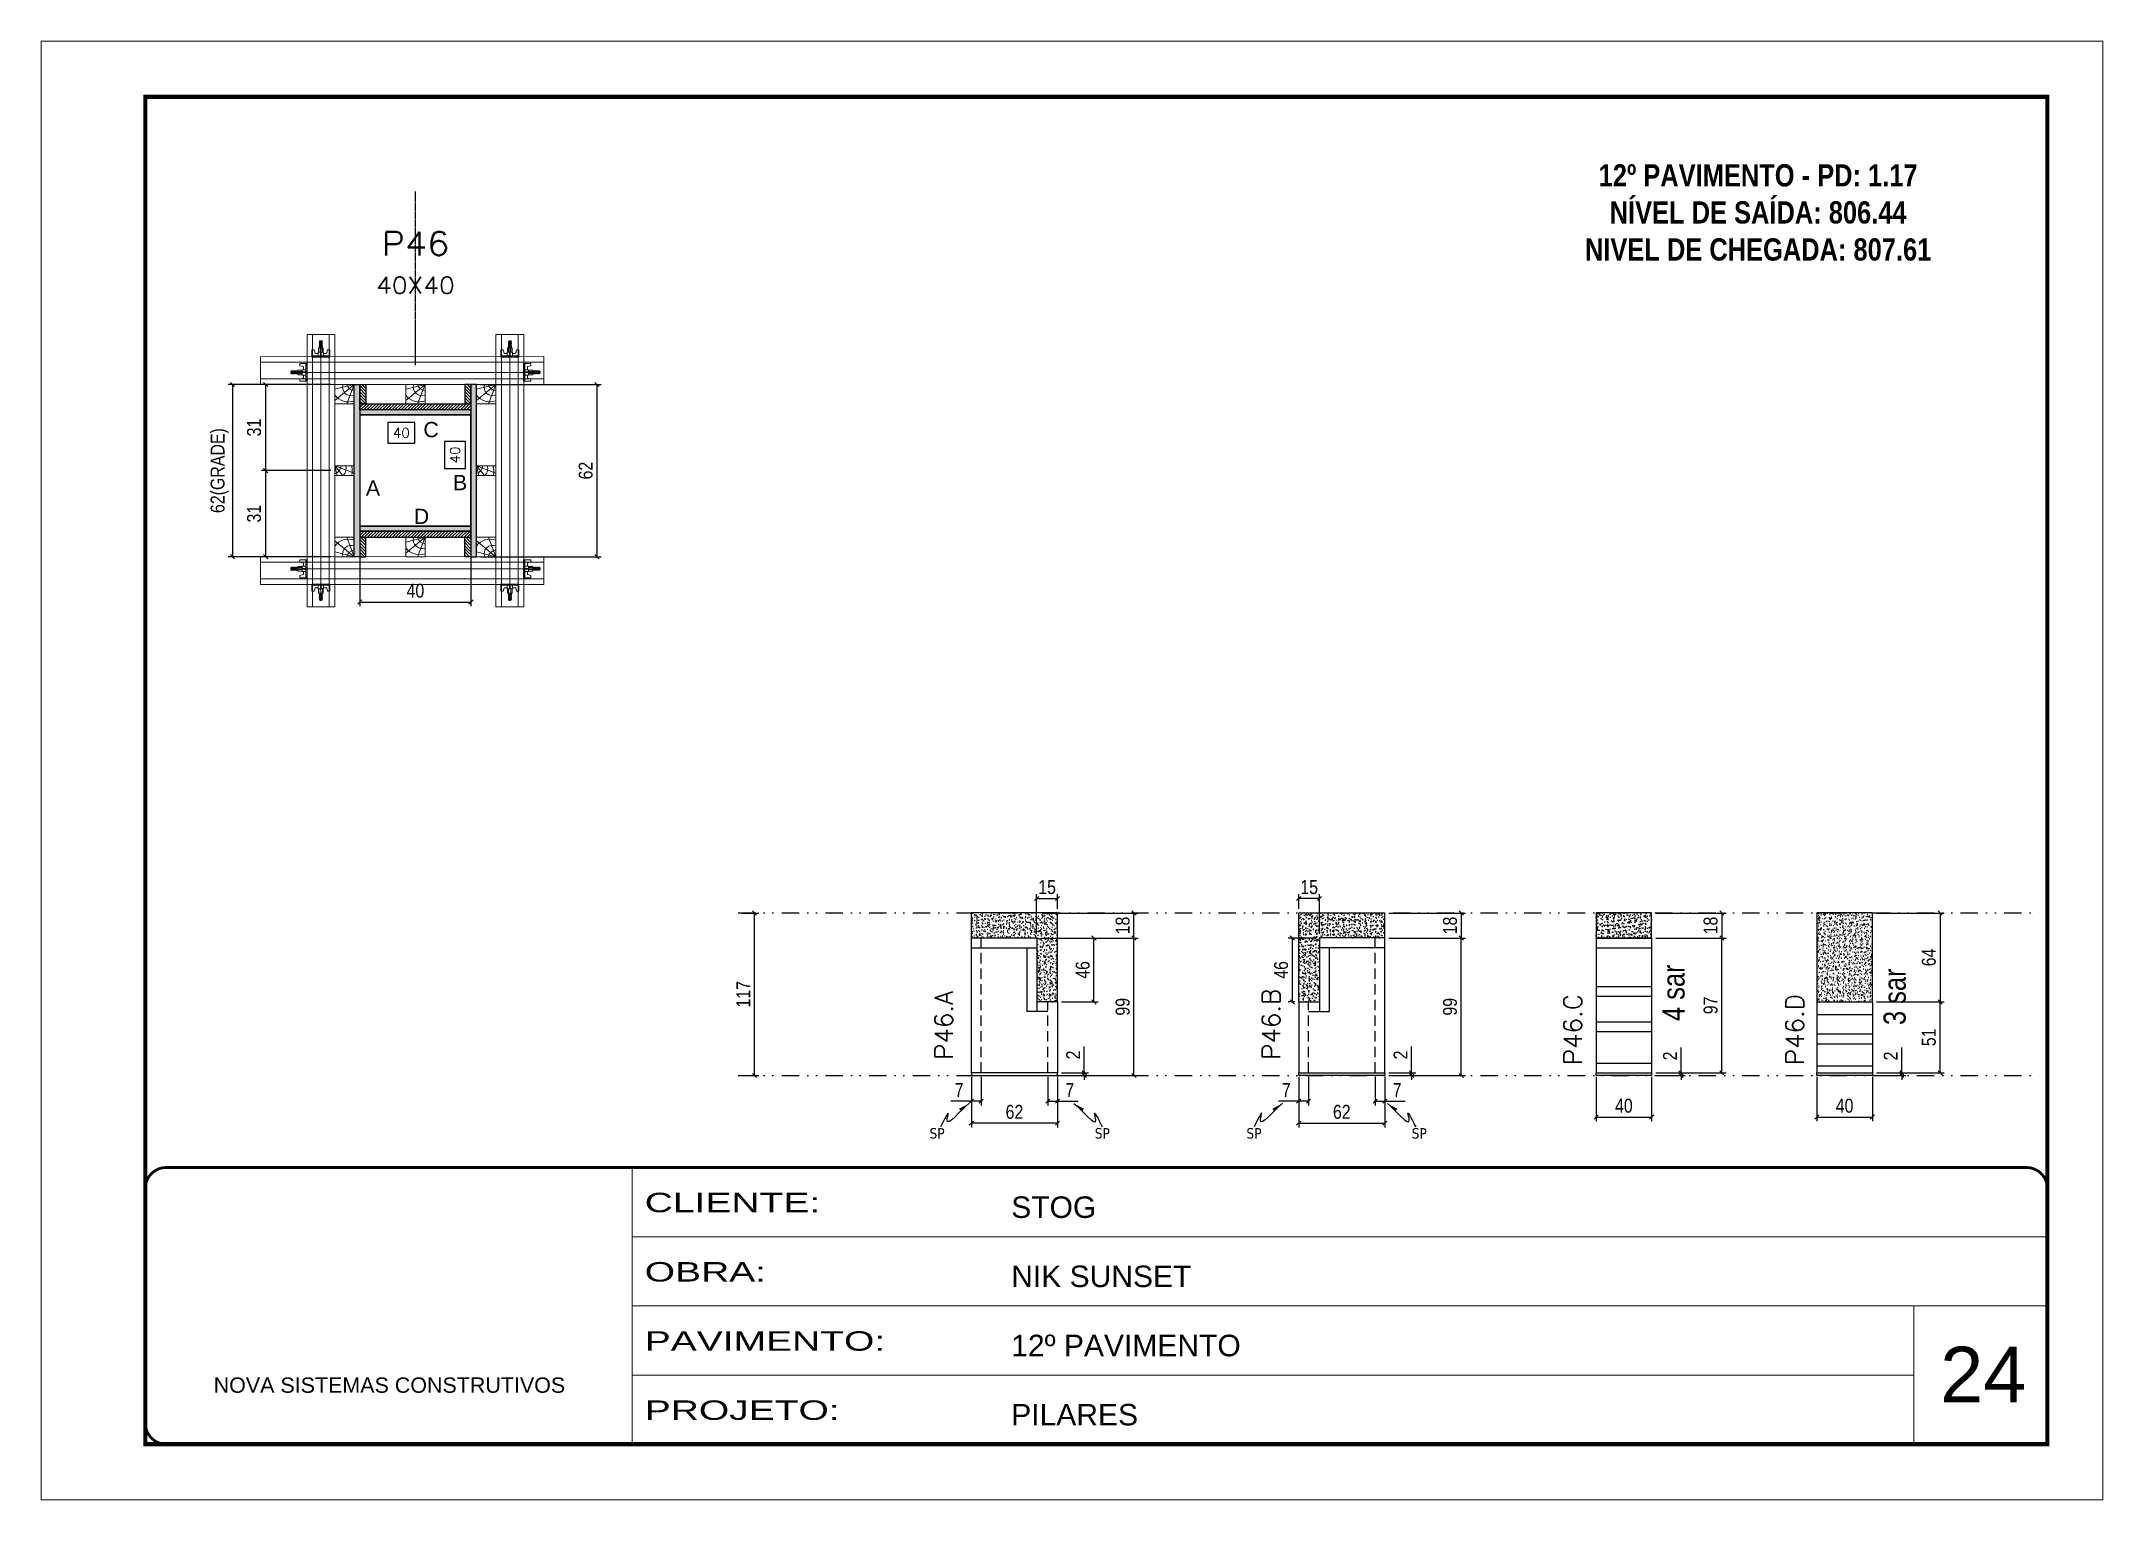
# Model space of a CAD drawing. Extents: x 808 to 7089, y -98 to 17032.
# Drawn here: x 5577 to 7062, y 10240 to 11290 of the extents above; entities that cross this region are included whole.
import ezdxf
from ezdxf.enums import TextEntityAlignment as Align

# ---------------------------------------------------------------- set-up
doc = ezdxf.new("R2010")
doc.units = 0
for name, pattern in [('CONTINUO', [0]), ('DASHED', [0.75, 0.5, -0.25]), ('DIVIDE2', [0.625, 0.25, -0.125, 0, -0.125, 0, -0.125]), ('HIDDEN', [0.375, 0.25, -0.125])]:
    doc.linetypes.add(name, pattern=pattern)
for name, color, linetype, lineweight in [('CARIMBO', 255, 'Continuous', 9), ('Folhas', 255, 'Continuous', 9), ('Hachura', 251, 'Continuous', 9), ('Madeira', 126, 'Continuous', 18), ('Perfil Metálico', 224, 'Continuous', 18), ('SARRAFO DE PRESSAO', 251, 'DASHED', 9), ('Texto Seção', 7, 'Continuous', 15)]:
    doc.layers.add(name, color=color, linetype=linetype, lineweight=lineweight)
for name, color, linetype in [('CHAPA', 1, 'Continuous'), ('COTA', 241, 'Continuous'), ('MEIO_PONT', 93, 'Continuous'), ('NOMENCLATURA', 7, 'Continuous'), ('Nível', 160, 'Continuous'), ('Painéis', 200, 'Continuous'), ('SARR_2.2x7', 40, 'Continuous'), ('SARRAFO', 251, 'Continuous'), ('Sarrafo de Pressão', 42, 'HIDDEN'), ('texto', 7, 'Continuous'), ('Texto de Titulo', 7, 'Continuous'), ('Texto Qtd Sarr', 242, 'Continuous'), ('TEXTO_GERAL', 7, 'Continuous')]:
    doc.layers.add(name, color=color, linetype=linetype)
doc.styles.add('ARIAL', font='arial.ttf')
doc.styles.add('ARIAL_NARROW', font='ARIALN.TTF', dxfattribs={"height": 0.2})
doc.styles.add('COTA TECNICA', font='techl___.ttf', dxfattribs={"height": 10})
doc.styles.add('COTA TECNICA 2X', font='techl___.ttf', dxfattribs={"height": 10})
doc.styles.add('COTA TECNICA-50', font='techl___.ttf', dxfattribs={"height": 10})
doc.styles.add('REGUA-120', font='ROMANS.shx', dxfattribs={"height": 15})
doc.styles.add('ROMANC', font='techb___.ttf', dxfattribs={"height": 2.5})
doc.styles.add('ROMANS', font='romans.shx')
doc.styles.get("Standard").update_dxf_attribs({"font": 'arial.ttf'})
doc.styles.add('Tecnologia', font='')
doc.styles.get('Tecnologia').set_extended_font_data('Forgotten Futurist')
doc.dimstyles.new('COTA PAINEL-50', dxfattribs={"dimtxt": 10, "dimasz": 3, "dimexe": 3, "dimexo": 3, "dimgap": 3, "dimtad": 1, "dimdec": 1, "dimzin": 12, "dimdsep": 46, "dimtxsty": 'COTA TECNICA-50', "dimblk1": 'OBLIQUE', "dimblk2": 'OBLIQUE', "dimsah": 1, "dimcen": 0.9, "dimclrd": 4, "dimclre": 4, "dimclrt": 240, "dimadec": 1, "dimazin": 3, "dimtfac": 1, "dimtdec": 1, "dimtmove": 0, "dimatfit": 3, "dimfxl": 1, "dimtolj": 1, "dimtzin": 12, "dimarcsym": 0})
doc.dimstyles.new('PAINEL', dxfattribs={"dimtxt": 10, "dimasz": 3, "dimexe": 3, "dimexo": 3, "dimgap": 3, "dimtad": 1, "dimdec": 1, "dimzin": 12, "dimdsep": 46, "dimtxsty": 'COTA TECNICA', "dimblk1": 'OBLIQUE', "dimblk2": 'OBLIQUE', "dimsah": 1, "dimcen": 0.9, "dimclrd": 4, "dimclre": 4, "dimclrt": 240, "dimadec": 1, "dimazin": 3, "dimtfac": 1, "dimtdec": 1, "dimtmove": 0, "dimatfit": 3, "dimfxl": 1, "dimtolj": 1, "dimtzin": 12, "dimarcsym": 0})
doc.dimstyles.new('SECAO PILAR', dxfattribs={"dimtxt": 10, "dimasz": 3, "dimexe": 3, "dimexo": 3, "dimgap": 3, "dimtad": 1, "dimdec": 1, "dimlfac": 0.5, "dimzin": 12, "dimdsep": 46, "dimtxsty": 'COTA TECNICA 2X', "dimblk1": 'OBLIQUE', "dimblk2": 'OBLIQUE', "dimsah": 1, "dimcen": 0.9, "dimclrd": 256, "dimclre": 256, "dimclrt": 256, "dimadec": 1, "dimazin": 3, "dimtfac": 1, "dimtdec": 1, "dimtmove": 0, "dimatfit": 3, "dimfxl": 1, "dimtolj": 1, "dimtzin": 12, "dimarcsym": 0})
doc.dimstyles.new('SECÇÃO 2', dxfattribs={"dimtxt": 7, "dimasz": 6, "dimexe": 0.18, "dimexo": 2, "dimgap": -4, "dimtad": 3, "dimdec": 1, "dimlfac": 0.5, "dimzin": 12, "dimdsep": 46, "dimtxsty": 'ROMANS', "dimblk": 'ARCHTICK', "dimcen": 0.09, "dimse1": 1, "dimse2": 1, "dimsd1": 1, "dimsd2": 1, "dimclrd": 180, "dimclre": 5, "dimclrt": 1, "dimadec": 0, "dimazin": 3, "dimtfac": 1, "dimtdec": 1, "dimtofl": 0, "dimtmove": 0, "dimatfit": 3, "dimldrblk": 'ARCHTICK', "dimfxl": 1, "dimtolj": 1, "dimtzin": 0, "dimarcsym": 0})
doc.dimstyles.get("Standard").update_dxf_attribs({"dimtxt": 0.18, "dimasz": 0.18, "dimexe": 0.18, "dimexo": 0.0625, "dimgap": 0.09, "dimtad": 0, "dimtih": 1, "dimtoh": 1, "dimdec": 4, "dimzin": 0, "dimdsep": 46, "dimtxsty": 'Standard', "dimcen": 0.09, "dimadec": 0, "dimazin": 0, "dimtfac": 1, "dimtdec": 4, "dimtofl": 0, "dimtmove": 0, "dimatfit": 3, "dimfxl": 1, "dimtolj": 1, "dimtzin": 0, "dimarcsym": 0})
pattern_1 = [(45, (15309.1384, 33808.3477), (-1.12253202, 1.12253202), [])]

msp = doc.modelspace()

# ---------------------------------------------------------------- texts
at = {"layer": 'CARIMBO', "style": 'ARIAL'}
msp.add_text('24', height=40, dxfattribs=at).set_placement((6944.53, 10309.75))
at = {"layer": 'NOMENCLATURA', "style": 'ARIAL_NARROW'}
for s, p in [('4 sar', (6760.41, 10584.25)), ('3 sar', (6919.72, 10581.36))]:
    msp.add_text(s, height=16, rotation=90, dxfattribs=at).set_placement(p)
at = {"layer": 'NOMENCLATURA', "color": 2, "insert": (6813.41, 11227.74), "char_height": 16, "attachment_point": 2, "style": 'ROMANC'}
msp.add_mtext_dynamic_manual_height_columns('\\P12º PAVIMENTO - PD: 1.17\\PNÍVEL DE SAÍDA: 806.44\\PNIVEL DE CHEGADA: 807.61', width=328.3607, gutter_width=1, heights=[0], dxfattribs=at)
at = {"layer": 'texto', "color": 0, "char_height": 7.5, "attachment_point": 5}
for insert in [(6221.97, 10503.34), (6340.99, 10503.34), (6450.26, 10503.34), (6569.29, 10503.34)]:
    msp.add_mtext('{\\fTahoma|b0|i0|c0|p34;\\C4;SP}', dxfattribs=dict(at, insert=insert))
at = {"layer": 'Texto Seção', "char_height": 13, "width": 285.3299, "attachment_point": 7, "rotation": 90, "style": 'REGUA-120'}
for s, insert in [('P46.A', (6233.28, 10556.27)), ('P46.B', (6469.04, 10556.27)), ('P46.C', (6686.43, 10552.43)), ('\\pxt4;P46.D', (6846.25, 10552.43))]:
    msp.add_mtext(s, dxfattribs=dict(at, insert=insert))
at = {"layer": 'TEXTO_GERAL', "style": 'ARIAL'}
for s, p in [('C', (5857.47, 11010.04)), ('B', (5878.36, 10971.9)), ('A', (5815.64, 10967.99)), ('D', (5850.57, 10947.54))]:
    msp.add_text(s, height=11, dxfattribs=at).set_placement(p, align=Align.MIDDLE_CENTER)

# ---------------------------------------------------------------- blocks, each defined once
blk = doc.blocks.new('9999999999')
at = {"color": 30, "linetype": 'CONTINUO'}
for p, q in [((98564.6, 34230.2), (98564.6, 34429.4)), ((98564.6, 34379.6), (99584, 34379.6)), ((98564.6, 34329.8), (99488, 34329.8)), ((99584, 34329.8), (99488, 34329.8)), ((99488, 34329.8), (99488, 34230.2)), ((98564.6, 34280), (99488, 34280))]:
    blk.add_line(p, q, dxfattribs=at)
at = {"color": 30, "linetype": 'CONTINUO', "const_width": 2}
blk.add_lwpolyline([(99584, 34230.2), (99584, 34414.4, 0.414214), (99569, 34429.4), (98229, 34429.4, 0.414214), (98214, 34414.4), (98214, 34245.2, 0.414214), (98229, 34230.2), (99584, 34230.2)], format="xyb", dxfattribs=at)
at = {"layer": 'Folhas'}
blk.add_lwpolyline([(98139, 34190.2), (99624, 34190.2), (99624, 35240.2), (98139, 35240.2)], close=True, dxfattribs=at)
at = {"layer": 'Folhas', "color": 30, "const_width": 3}
blk.add_lwpolyline([(98214, 34230.2), (99584, 34230.2), (99584, 35200.2), (98214, 35200.2)], close=True, dxfattribs=at)
at = {"color": 7, "linetype": 'Continuous', "ltscale": 5, "style": 'ARIAL'}
for s, height, p in [('STOG', 15.48, (98837.7, 34393.1)), ('NIK SUNSET', 15.48, (98837.7, 34343.3)), ('12º PAVIMENTO', 15.483, (98837.7, 34293.5)), ('NOVA SISTEMAS CONSTRUTIVOS', 11.059, (98263.2, 34267.2)), ('PILARES', 15.48, (98837.7, 34243.7))]:
    blk.add_text(s, height=height, dxfattribs=at).set_placement(p)
at = {"layer": 'Folhas', "color": 7, "style": 'Tecnologia', "width": 1.5}
for s, p in [('CLIENTE:', (98573.7, 34397.2)), ('OBRA:', (98573.7, 34347.3)), ('PAVIMENTO:', (98573.7, 34297.5)), ('PROJETO:', (98573.7, 34247.7))]:
    blk.add_text(s, height=14, dxfattribs=at).set_placement(p)
blk = doc.blocks.new('_Oblique')
at = {"color": 0, "linetype": 'ByBlock', "lineweight": -2}
blk.add_line((-0.5, -0.5), (0.5, 0.5), dxfattribs=at)
blk = doc.blocks.new('*D1774')
at = {"layer": 'COTA', "color": 4, "lineweight": -2, "transparency": 16777216}
for p, q in [((6081.7, 10662), (6093.5, 10662)), ((6090.5, 10545), (6090.5, 10662)), ((6081.7, 10545), (6093.5, 10545))]:
    blk.add_line(p, q, dxfattribs=at)
at = {"layer": 'Defpoints', "color": 0, "transparency": 16777216}
for p in [(6078.7, 10662), (6090.5, 10662), (6078.7, 10545)]:
    blk.add_point(p, dxfattribs=at)
at = {"layer": 'COTA', "color": 4, "lineweight": -2, "transparency": 16777216, "xscale": 3, "yscale": 3, "zscale": 3}
for p, rotation in [((6090.5, 10662), 90), ((6090.5, 10545), 270)]:
    blk.add_blockref('_Oblique', p, dxfattribs=dict(at, rotation=rotation))
at = {"layer": 'COTA', "color": 240, "transparency": 16777216, "insert": (6082.4, 10603.5), "char_height": 10, "attachment_point": 5, "rotation": 90, "style": 'COTA TECNICA-50'}
blk.add_mtext('\\A1;117', dxfattribs=at)
blk = doc.blocks.new('*D1766')
at = {"layer": 'COTA', "color": 4, "lineweight": -2, "transparency": 16777216}
for p, q in [((6246.7, 10544), (6246.7, 10507.7)), ((6308.7, 10544), (6308.7, 10507.7)), ((6308.7, 10510.7), (6246.7, 10510.7))]:
    blk.add_line(p, q, dxfattribs=at)
at = {"layer": 'Defpoints', "color": 0, "transparency": 16777216}
for p in [(6246.7, 10547), (6308.7, 10547), (6246.7, 10510.7)]:
    blk.add_point(p, dxfattribs=at)
at = {"layer": 'COTA', "color": 4, "lineweight": -2, "transparency": 16777216, "xscale": 3, "yscale": 3, "zscale": 3, "rotation": 180}
blk.add_blockref('_Oblique', (6246.7, 10510.7), dxfattribs=at)
at = {"layer": 'COTA', "color": 4, "lineweight": -2, "transparency": 16777216, "xscale": 3, "yscale": 3, "zscale": 3}
blk.add_blockref('_Oblique', (6308.7, 10510.7), dxfattribs=at)
at = {"layer": 'COTA', "color": 240, "transparency": 16777216, "insert": (6277.7, 10518.8), "char_height": 10, "attachment_point": 5, "style": 'COTA TECNICA'}
blk.add_mtext('\\A1;62', dxfattribs=at)
blk = doc.blocks.new('*D1767')
at = {"layer": 'COTA', "color": 4, "lineweight": -2, "transparency": 16777216}
for p, q in [((6301.7, 10544), (6301.7, 10523.5)), ((6308.7, 10542), (6308.7, 10523.5)), ((6301.7, 10526.5), (6308.7, 10526.5)), ((6308.7, 10526.5), (6323.5, 10526.5))]:
    blk.add_line(p, q, dxfattribs=at)
at = {"layer": 'Defpoints', "color": 0, "transparency": 16777216}
for p in [(6301.7, 10547), (6308.7, 10545), (6308.7, 10526.5)]:
    blk.add_point(p, dxfattribs=at)
at = {"layer": 'COTA', "color": 4, "lineweight": -2, "transparency": 16777216, "xscale": 3, "yscale": 3, "zscale": 3, "rotation": 180}
blk.add_blockref('_Oblique', (6301.7, 10526.5), dxfattribs=at)
at = {"layer": 'COTA', "color": 4, "lineweight": -2, "transparency": 16777216, "xscale": 3, "yscale": 3, "zscale": 3}
blk.add_blockref('_Oblique', (6308.7, 10526.5), dxfattribs=at)
at = {"layer": 'COTA', "color": 240, "transparency": 16777216, "insert": (6317.6, 10534.6), "char_height": 10, "attachment_point": 5, "style": 'COTA TECNICA-50'}
blk.add_mtext('\\A1;7', dxfattribs=at)
blk = doc.blocks.new('*D1768')
at = {"layer": 'COTA', "color": 4, "lineweight": -2, "transparency": 16777216}
for p, q in [((6253.7, 10544), (6253.7, 10523.5)), ((6246.7, 10542), (6246.7, 10523.5)), ((6246.7, 10526.5), (6232, 10526.5)), ((6253.7, 10526.5), (6246.7, 10526.5))]:
    blk.add_line(p, q, dxfattribs=at)
at = {"layer": 'Defpoints', "color": 0, "transparency": 16777216}
for p in [(6246.7, 10545), (6253.7, 10547), (6246.7, 10526.5)]:
    blk.add_point(p, dxfattribs=at)
at = {"layer": 'COTA', "color": 4, "lineweight": -2, "transparency": 16777216, "xscale": 3, "yscale": 3, "zscale": 3, "rotation": 180}
blk.add_blockref('_Oblique', (6246.7, 10526.5), dxfattribs=at)
at = {"layer": 'COTA', "color": 4, "lineweight": -2, "transparency": 16777216, "xscale": 3, "yscale": 3, "zscale": 3}
blk.add_blockref('_Oblique', (6253.7, 10526.5), dxfattribs=at)
at = {"layer": 'COTA', "color": 240, "transparency": 16777216, "insert": (6237.9, 10534.6), "char_height": 10, "attachment_point": 5, "style": 'COTA TECNICA-50'}
blk.add_mtext('\\A1;7', dxfattribs=at)
blk = doc.blocks.new('*D1769')
at = {"layer": 'COTA', "color": 4, "linetype": 'ByBlock', "lineweight": -2, "transparency": 16777216}
for p, q in [((6311.7, 10644), (6366.8, 10644)), ((6363.8, 10545), (6363.8, 10644)), ((6311.7, 10545), (6366.8, 10545))]:
    blk.add_line(p, q, dxfattribs=at)
at = {"layer": 'Defpoints', "color": 0, "linetype": 'ByBlock', "transparency": 16777216}
for p in [(6308.7, 10644), (6363.8, 10644), (6308.7, 10545)]:
    blk.add_point(p, dxfattribs=at)
at = {"layer": 'COTA', "color": 4, "linetype": 'ByBlock', "lineweight": -2, "transparency": 16777216, "xscale": 3, "yscale": 3, "zscale": 3}
for p, rotation in [((6363.8, 10644), 90), ((6363.8, 10545), 270)]:
    blk.add_blockref('_Oblique', p, dxfattribs=dict(at, rotation=rotation))
at = {"layer": 'COTA', "color": 240, "linetype": 'ByBlock', "transparency": 16777216, "insert": (6355.7, 10594.5), "char_height": 10, "attachment_point": 5, "rotation": 90, "style": 'COTA TECNICA'}
blk.add_mtext('\\A1;99', dxfattribs=at)
blk = doc.blocks.new('*D1749')
at = {"layer": 'COTA', "color": 4, "lineweight": -2, "transparency": 16777216}
for p, q in [((6328, 10547), (6328, 10565.8)), ((6311.7, 10547), (6331, 10547)), ((6311.7, 10545), (6331, 10545)), ((6328, 10545), (6328, 10547)), ((6328, 10545), (6328, 10542))]:
    blk.add_line(p, q, dxfattribs=at)
at = {"layer": 'Defpoints', "color": 0, "transparency": 16777216}
for p in [(6308.7, 10547), (6308.7, 10545), (6328, 10545)]:
    blk.add_point(p, dxfattribs=at)
at = {"layer": 'COTA', "color": 4, "lineweight": -2, "transparency": 16777216, "xscale": 3, "yscale": 3, "zscale": 3}
for p, rotation in [((6328, 10547), 270), ((6328, 10545), 90)]:
    blk.add_blockref('_Oblique', p, dxfattribs=dict(at, rotation=rotation))
at = {"layer": 'COTA', "color": 240, "transparency": 16777216, "insert": (6320, 10559.8), "char_height": 10, "attachment_point": 5, "rotation": 90, "style": 'COTA TECNICA-50'}
blk.add_mtext('\\A1;2', dxfattribs=at)
blk = doc.blocks.new('*D1750')
at = {"layer": 'COTA', "color": 4, "linetype": 'ByBlock', "lineweight": -2, "transparency": 16777216}
for p, q in [((6311.7, 10644), (6366.8, 10644)), ((6363.8, 10545), (6363.8, 10644)), ((6311.7, 10545), (6366.8, 10545))]:
    blk.add_line(p, q, dxfattribs=at)
at = {"layer": 'Defpoints', "color": 0, "linetype": 'ByBlock', "transparency": 16777216}
for p in [(6308.7, 10644), (6363.8, 10644), (6308.7, 10545)]:
    blk.add_point(p, dxfattribs=at)
at = {"layer": 'COTA', "color": 4, "linetype": 'ByBlock', "lineweight": -2, "transparency": 16777216, "xscale": 3, "yscale": 3, "zscale": 3}
for p, rotation in [((6363.8, 10644), 90), ((6363.8, 10545), 270)]:
    blk.add_blockref('_Oblique', p, dxfattribs=dict(at, rotation=rotation))
at = {"layer": 'COTA', "color": 240, "linetype": 'ByBlock', "transparency": 16777216, "insert": (6355.7, 10594.5), "char_height": 10, "attachment_point": 5, "rotation": 90, "style": 'COTA TECNICA'}
blk.add_mtext('\\A1;99', dxfattribs=at)
blk = doc.blocks.new('*D1751')
at = {"layer": 'COTA', "color": 4, "lineweight": -2, "transparency": 16777216}
for p, q in [((6855.7, 10544), (6855.7, 10512.1)), ((6895.7, 10544), (6895.7, 10512.1)), ((6855.7, 10515.1), (6895.7, 10515.1))]:
    blk.add_line(p, q, dxfattribs=at)
at = {"layer": 'Defpoints', "color": 0, "transparency": 16777216}
for p in [(6855.7, 10547), (6895.7, 10547), (6895.7, 10515.1)]:
    blk.add_point(p, dxfattribs=at)
at = {"layer": 'COTA', "color": 4, "lineweight": -2, "transparency": 16777216, "xscale": 3, "yscale": 3, "zscale": 3, "rotation": 180}
blk.add_blockref('_Oblique', (6855.7, 10515.1), dxfattribs=at)
at = {"layer": 'COTA', "color": 4, "lineweight": -2, "transparency": 16777216, "xscale": 3, "yscale": 3, "zscale": 3}
blk.add_blockref('_Oblique', (6895.7, 10515.1), dxfattribs=at)
at = {"layer": 'COTA', "color": 240, "transparency": 16777216, "insert": (6875.7, 10523.2), "char_height": 10, "attachment_point": 5, "style": 'COTA TECNICA'}
blk.add_mtext('\\A1;40', dxfattribs=at)
blk = doc.blocks.new('*D1752')
at = {"layer": 'COTA', "color": 4, "lineweight": -2, "transparency": 16777216}
for p, q in [((6916.9, 10547), (6916.9, 10565.1)), ((6898.7, 10547), (6919.9, 10547)), ((6898.7, 10545), (6919.9, 10545)), ((6916.9, 10545), (6916.9, 10547)), ((6916.9, 10545), (6916.9, 10542))]:
    blk.add_line(p, q, dxfattribs=at)
at = {"layer": 'Defpoints', "color": 0, "transparency": 16777216}
for p in [(6895.7, 10547), (6895.7, 10545), (6916.9, 10547)]:
    blk.add_point(p, dxfattribs=at)
at = {"layer": 'COTA', "color": 4, "lineweight": -2, "transparency": 16777216, "xscale": 3, "yscale": 3, "zscale": 3}
for p, rotation in [((6916.9, 10547), 270), ((6916.9, 10545), 90)]:
    blk.add_blockref('_Oblique', p, dxfattribs=dict(at, rotation=rotation))
at = {"layer": 'COTA', "color": 240, "transparency": 16777216, "insert": (6908.9, 10559.1), "char_height": 10, "attachment_point": 5, "rotation": 90, "style": 'COTA TECNICA-50'}
blk.add_mtext('\\A1;2', dxfattribs=at)
blk = doc.blocks.new('*D1770')
at = {"layer": 'COTA', "color": 4, "linetype": 'ByBlock', "lineweight": -2, "transparency": 16777216}
for p, q in [((6898.7, 10662), (6947.5, 10662)), ((6944.5, 10662), (6944.5, 10598)), ((6898.7, 10598), (6947.5, 10598))]:
    blk.add_line(p, q, dxfattribs=at)
at = {"layer": 'Defpoints', "color": 0, "linetype": 'ByBlock', "transparency": 16777216}
for p in [(6895.7, 10662), (6895.7, 10598), (6944.5, 10598)]:
    blk.add_point(p, dxfattribs=at)
at = {"layer": 'COTA', "color": 4, "linetype": 'ByBlock', "lineweight": -2, "transparency": 16777216, "xscale": 3, "yscale": 3, "zscale": 3}
for p, rotation in [((6944.5, 10662), 90), ((6944.5, 10598), 270)]:
    blk.add_blockref('_Oblique', p, dxfattribs=dict(at, rotation=rotation))
at = {"layer": 'COTA', "color": 240, "linetype": 'ByBlock', "transparency": 16777216, "insert": (6936.4, 10630), "char_height": 10, "attachment_point": 5, "rotation": 90, "style": 'COTA TECNICA'}
blk.add_mtext('\\A1;64', dxfattribs=at)
blk = doc.blocks.new('*D1753')
at = {"layer": 'COTA', "color": 4, "lineweight": -2, "transparency": 16777216}
for p, q in [((6898.7, 10598), (6947.5, 10598)), ((6944.5, 10547), (6944.5, 10598)), ((6898.7, 10547), (6947.5, 10547))]:
    blk.add_line(p, q, dxfattribs=at)
at = {"layer": 'Defpoints', "color": 0, "transparency": 16777216}
for p in [(6895.7, 10598), (6944.5, 10598), (6895.7, 10547)]:
    blk.add_point(p, dxfattribs=at)
at = {"layer": 'COTA', "color": 4, "lineweight": -2, "transparency": 16777216, "xscale": 3, "yscale": 3, "zscale": 3}
for p, rotation in [((6944.5, 10598), 90), ((6944.5, 10547), 270)]:
    blk.add_blockref('_Oblique', p, dxfattribs=dict(at, rotation=rotation))
at = {"layer": 'COTA', "color": 240, "transparency": 16777216, "insert": (6936.4, 10572.5), "char_height": 10, "attachment_point": 5, "rotation": 90, "style": 'COTA TECNICA-50'}
blk.add_mtext('\\A1;51', dxfattribs=at)
blk = doc.blocks.new('*D1754')
at = {"layer": 'COTA', "color": 4, "lineweight": -2, "transparency": 16777216}
for p, q in [((6482.5, 10544), (6482.5, 10507.7)), ((6544.5, 10544), (6544.5, 10507.7)), ((6482.5, 10510.7), (6544.5, 10510.7))]:
    blk.add_line(p, q, dxfattribs=at)
at = {"layer": 'Defpoints', "color": 0, "transparency": 16777216}
for p in [(6482.5, 10547), (6544.5, 10547), (6544.5, 10510.7)]:
    blk.add_point(p, dxfattribs=at)
at = {"layer": 'COTA', "color": 4, "lineweight": -2, "transparency": 16777216, "xscale": 3, "yscale": 3, "zscale": 3, "rotation": 180}
blk.add_blockref('_Oblique', (6482.5, 10510.7), dxfattribs=at)
at = {"layer": 'COTA', "color": 4, "lineweight": -2, "transparency": 16777216, "xscale": 3, "yscale": 3, "zscale": 3}
blk.add_blockref('_Oblique', (6544.5, 10510.7), dxfattribs=at)
at = {"layer": 'COTA', "color": 240, "transparency": 16777216, "insert": (6513.5, 10518.8), "char_height": 10, "attachment_point": 5, "style": 'COTA TECNICA'}
blk.add_mtext('\\A1;62', dxfattribs=at)
blk = doc.blocks.new('*D1755')
at = {"layer": 'COTA', "color": 4, "lineweight": -2, "transparency": 16777216}
for p, q in [((6489.5, 10544), (6489.5, 10523.5)), ((6482.5, 10542), (6482.5, 10523.5)), ((6482.5, 10526.5), (6467.8, 10526.5)), ((6489.5, 10526.5), (6482.5, 10526.5))]:
    blk.add_line(p, q, dxfattribs=at)
at = {"layer": 'Defpoints', "color": 0, "transparency": 16777216}
for p in [(6482.5, 10545), (6489.5, 10547), (6482.5, 10526.5)]:
    blk.add_point(p, dxfattribs=at)
at = {"layer": 'COTA', "color": 4, "lineweight": -2, "transparency": 16777216, "xscale": 3, "yscale": 3, "zscale": 3, "rotation": 180}
blk.add_blockref('_Oblique', (6482.5, 10526.5), dxfattribs=at)
at = {"layer": 'COTA', "color": 4, "lineweight": -2, "transparency": 16777216, "xscale": 3, "yscale": 3, "zscale": 3}
blk.add_blockref('_Oblique', (6489.5, 10526.5), dxfattribs=at)
at = {"layer": 'COTA', "color": 240, "transparency": 16777216, "insert": (6473.6, 10534.6), "char_height": 10, "attachment_point": 5, "style": 'COTA TECNICA-50'}
blk.add_mtext('\\A1;7', dxfattribs=at)
blk = doc.blocks.new('*D1756')
at = {"layer": 'COTA', "color": 4, "lineweight": -2, "transparency": 16777216}
for p, q in [((6537.5, 10544), (6537.5, 10523.5)), ((6544.5, 10542), (6544.5, 10523.5)), ((6537.5, 10526.5), (6544.5, 10526.5)), ((6544.5, 10526.5), (6559.2, 10526.5))]:
    blk.add_line(p, q, dxfattribs=at)
at = {"layer": 'Defpoints', "color": 0, "transparency": 16777216}
for p in [(6537.5, 10547), (6544.5, 10545), (6544.5, 10526.5)]:
    blk.add_point(p, dxfattribs=at)
at = {"layer": 'COTA', "color": 4, "lineweight": -2, "transparency": 16777216, "xscale": 3, "yscale": 3, "zscale": 3, "rotation": 180}
blk.add_blockref('_Oblique', (6537.5, 10526.5), dxfattribs=at)
at = {"layer": 'COTA', "color": 4, "lineweight": -2, "transparency": 16777216, "xscale": 3, "yscale": 3, "zscale": 3}
blk.add_blockref('_Oblique', (6544.5, 10526.5), dxfattribs=at)
at = {"layer": 'COTA', "color": 240, "transparency": 16777216, "insert": (6553.4, 10534.6), "char_height": 10, "attachment_point": 5, "style": 'COTA TECNICA-50'}
blk.add_mtext('\\A1;7', dxfattribs=at)
blk = doc.blocks.new('*D1757')
at = {"layer": 'COTA', "color": 4, "linetype": 'ByBlock', "lineweight": -2, "transparency": 16777216}
for p, q in [((6547.5, 10644), (6602.6, 10644)), ((6599.6, 10545), (6599.6, 10644)), ((6547.5, 10545), (6602.6, 10545))]:
    blk.add_line(p, q, dxfattribs=at)
at = {"layer": 'Defpoints', "color": 0, "linetype": 'ByBlock', "transparency": 16777216}
for p in [(6544.5, 10644), (6599.6, 10644), (6544.5, 10545)]:
    blk.add_point(p, dxfattribs=at)
at = {"layer": 'COTA', "color": 4, "linetype": 'ByBlock', "lineweight": -2, "transparency": 16777216, "xscale": 3, "yscale": 3, "zscale": 3}
for p, rotation in [((6599.6, 10644), 90), ((6599.6, 10545), 270)]:
    blk.add_blockref('_Oblique', p, dxfattribs=dict(at, rotation=rotation))
at = {"layer": 'COTA', "color": 240, "linetype": 'ByBlock', "transparency": 16777216, "insert": (6591.5, 10594.5), "char_height": 10, "attachment_point": 5, "rotation": 90, "style": 'COTA TECNICA'}
blk.add_mtext('\\A1;99', dxfattribs=at)
blk = doc.blocks.new('*D1758')
at = {"layer": 'COTA', "color": 4, "lineweight": -2, "transparency": 16777216}
for p, q in [((6563.8, 10547), (6563.8, 10565.8)), ((6547.5, 10547), (6566.8, 10547)), ((6547.5, 10545), (6566.8, 10545)), ((6563.8, 10545), (6563.8, 10547)), ((6563.8, 10545), (6563.8, 10542))]:
    blk.add_line(p, q, dxfattribs=at)
at = {"layer": 'Defpoints', "color": 0, "transparency": 16777216}
for p in [(6544.5, 10547), (6544.5, 10545), (6563.8, 10545)]:
    blk.add_point(p, dxfattribs=at)
at = {"layer": 'COTA', "color": 4, "lineweight": -2, "transparency": 16777216, "xscale": 3, "yscale": 3, "zscale": 3}
for p, rotation in [((6563.8, 10547), 270), ((6563.8, 10545), 90)]:
    blk.add_blockref('_Oblique', p, dxfattribs=dict(at, rotation=rotation))
at = {"layer": 'COTA', "color": 240, "transparency": 16777216, "insert": (6555.8, 10559.8), "char_height": 10, "attachment_point": 5, "rotation": 90, "style": 'COTA TECNICA-50'}
blk.add_mtext('\\A1;2', dxfattribs=at)
blk = doc.blocks.new('*D1759')
at = {"layer": 'COTA', "color": 4, "linetype": 'ByBlock', "lineweight": -2, "transparency": 16777216}
for p, q in [((6547.5, 10644), (6602.6, 10644)), ((6599.6, 10545), (6599.6, 10644)), ((6547.5, 10545), (6602.6, 10545))]:
    blk.add_line(p, q, dxfattribs=at)
at = {"layer": 'Defpoints', "color": 0, "linetype": 'ByBlock', "transparency": 16777216}
for p in [(6544.5, 10644), (6599.6, 10644), (6544.5, 10545)]:
    blk.add_point(p, dxfattribs=at)
at = {"layer": 'COTA', "color": 4, "linetype": 'ByBlock', "lineweight": -2, "transparency": 16777216, "xscale": 3, "yscale": 3, "zscale": 3}
for p, rotation in [((6599.6, 10644), 90), ((6599.6, 10545), 270)]:
    blk.add_blockref('_Oblique', p, dxfattribs=dict(at, rotation=rotation))
at = {"layer": 'COTA', "color": 240, "linetype": 'ByBlock', "transparency": 16777216, "insert": (6591.5, 10594.5), "char_height": 10, "attachment_point": 5, "rotation": 90, "style": 'COTA TECNICA'}
blk.add_mtext('\\A1;99', dxfattribs=at)
blk = doc.blocks.new('*D1760')
at = {"layer": 'COTA', "color": 4, "lineweight": -2, "transparency": 16777216}
for p, q in [((6696.7, 10544), (6696.7, 10512.1)), ((6736.7, 10544), (6736.7, 10512.1)), ((6696.7, 10515.1), (6736.7, 10515.1))]:
    blk.add_line(p, q, dxfattribs=at)
at = {"layer": 'Defpoints', "color": 0, "transparency": 16777216}
for p in [(6696.7, 10547), (6736.7, 10547), (6736.7, 10515.1)]:
    blk.add_point(p, dxfattribs=at)
at = {"layer": 'COTA', "color": 4, "lineweight": -2, "transparency": 16777216, "xscale": 3, "yscale": 3, "zscale": 3, "rotation": 180}
blk.add_blockref('_Oblique', (6696.7, 10515.1), dxfattribs=at)
at = {"layer": 'COTA', "color": 4, "lineweight": -2, "transparency": 16777216, "xscale": 3, "yscale": 3, "zscale": 3}
blk.add_blockref('_Oblique', (6736.7, 10515.1), dxfattribs=at)
at = {"layer": 'COTA', "color": 240, "transparency": 16777216, "insert": (6716.7, 10523.2), "char_height": 10, "attachment_point": 5, "style": 'COTA TECNICA'}
blk.add_mtext('\\A1;40', dxfattribs=at)
blk = doc.blocks.new('*D1761')
at = {"layer": 'COTA', "color": 4, "lineweight": -2, "transparency": 16777216}
for p, q in [((6757.9, 10547), (6757.9, 10565.1)), ((6739.7, 10547), (6760.9, 10547)), ((6739.7, 10545), (6760.9, 10545)), ((6757.9, 10545), (6757.9, 10547)), ((6757.9, 10545), (6757.9, 10542))]:
    blk.add_line(p, q, dxfattribs=at)
at = {"layer": 'Defpoints', "color": 0, "transparency": 16777216}
for p in [(6736.7, 10547), (6736.7, 10545), (6757.9, 10547)]:
    blk.add_point(p, dxfattribs=at)
at = {"layer": 'COTA', "color": 4, "lineweight": -2, "transparency": 16777216, "xscale": 3, "yscale": 3, "zscale": 3}
for p, rotation in [((6757.9, 10547), 270), ((6757.9, 10545), 90)]:
    blk.add_blockref('_Oblique', p, dxfattribs=dict(at, rotation=rotation))
at = {"layer": 'COTA', "color": 240, "transparency": 16777216, "insert": (6749.9, 10559.1), "char_height": 10, "attachment_point": 5, "rotation": 90, "style": 'COTA TECNICA-50'}
blk.add_mtext('\\A1;2', dxfattribs=at)
blk = doc.blocks.new('*D1771')
at = {"layer": 'COTA', "color": 4, "linetype": 'ByBlock', "lineweight": -2, "transparency": 16777216}
for p, q in [((6739.7, 10662), (6790.3, 10662)), ((6787.3, 10662), (6787.3, 10644)), ((6739.7, 10644), (6790.3, 10644))]:
    blk.add_line(p, q, dxfattribs=at)
at = {"layer": 'Defpoints', "color": 0, "linetype": 'ByBlock', "transparency": 16777216}
for p in [(6736.7, 10662), (6736.7, 10644), (6787.3, 10644)]:
    blk.add_point(p, dxfattribs=at)
at = {"layer": 'COTA', "color": 4, "linetype": 'ByBlock', "lineweight": -2, "transparency": 16777216, "xscale": 3, "yscale": 3, "zscale": 3}
for p, rotation in [((6787.3, 10662), 90), ((6787.3, 10644), 270)]:
    blk.add_blockref('_Oblique', p, dxfattribs=dict(at, rotation=rotation))
at = {"layer": 'COTA', "color": 240, "linetype": 'ByBlock', "transparency": 16777216, "insert": (6779.2, 10653), "char_height": 10, "attachment_point": 5, "rotation": 90, "style": 'COTA TECNICA'}
blk.add_mtext('\\A1;18', dxfattribs=at)
blk = doc.blocks.new('*D1772')
at = {"layer": 'COTA', "color": 4, "lineweight": -2, "transparency": 16777216}
for p, q in [((6739.7, 10644), (6790.3, 10644)), ((6787.3, 10547), (6787.3, 10644)), ((6739.7, 10547), (6790.3, 10547))]:
    blk.add_line(p, q, dxfattribs=at)
at = {"layer": 'Defpoints', "color": 0, "transparency": 16777216}
for p in [(6736.7, 10644), (6787.3, 10644), (6736.7, 10547)]:
    blk.add_point(p, dxfattribs=at)
at = {"layer": 'COTA', "color": 4, "lineweight": -2, "transparency": 16777216, "xscale": 3, "yscale": 3, "zscale": 3}
for p, rotation in [((6787.3, 10644), 90), ((6787.3, 10547), 270)]:
    blk.add_blockref('_Oblique', p, dxfattribs=dict(at, rotation=rotation))
at = {"layer": 'COTA', "color": 240, "transparency": 16777216, "insert": (6779.2, 10595.5), "char_height": 10, "attachment_point": 5, "rotation": 90, "style": 'COTA TECNICA-50'}
blk.add_mtext('\\A1;97', dxfattribs=at)
blk = doc.blocks.new('*D1762')
at = {"layer": 'COTA', "color": 4, "lineweight": -2, "transparency": 16777216}
for p, q in [((6547.5, 10662), (6602.6, 10662)), ((6599.6, 10662), (6599.6, 10644)), ((6547.5, 10644), (6602.6, 10644))]:
    blk.add_line(p, q, dxfattribs=at)
at = {"layer": 'Defpoints', "color": 0, "transparency": 16777216}
for p in [(6544.5, 10662), (6544.5, 10644), (6599.6, 10644)]:
    blk.add_point(p, dxfattribs=at)
at = {"layer": 'COTA', "color": 4, "lineweight": -2, "transparency": 16777216, "xscale": 3, "yscale": 3, "zscale": 3}
for p, rotation in [((6599.6, 10662), 90), ((6599.6, 10644), 270)]:
    blk.add_blockref('_Oblique', p, dxfattribs=dict(at, rotation=rotation))
at = {"layer": 'COTA', "color": 240, "transparency": 16777216, "insert": (6591.5, 10653), "char_height": 10, "attachment_point": 5, "rotation": 90, "style": 'COTA TECNICA-50'}
blk.add_mtext('\\A1;18', dxfattribs=at)
blk = doc.blocks.new('*D1763')
at = {"layer": 'COTA', "color": 4, "lineweight": -2, "transparency": 16777216}
for p, q in [((6297.7, 10662), (6366.8, 10662)), ((6363.8, 10644), (6363.8, 10662)), ((6311.7, 10644), (6366.8, 10644))]:
    blk.add_line(p, q, dxfattribs=at)
at = {"layer": 'Defpoints', "color": 0, "transparency": 16777216}
for p in [(6294.7, 10662), (6363.8, 10662), (6308.7, 10644)]:
    blk.add_point(p, dxfattribs=at)
at = {"layer": 'COTA', "color": 4, "lineweight": -2, "transparency": 16777216, "xscale": 3, "yscale": 3, "zscale": 3}
for p, rotation in [((6363.8, 10662), 90), ((6363.8, 10644), 270)]:
    blk.add_blockref('_Oblique', p, dxfattribs=dict(at, rotation=rotation))
at = {"layer": 'COTA', "color": 240, "transparency": 16777216, "insert": (6355.7, 10653), "char_height": 10, "attachment_point": 5, "rotation": 90, "style": 'COTA TECNICA-50'}
blk.add_mtext('\\A1;18', dxfattribs=at)
blk = doc.blocks.new('titulo1')
at = {"layer": 'Defpoints', "color": 252, "linetype": 'HIDDEN', "ltscale": 2}
blk.add_line((0, 0), (0, 125), dxfattribs=at)
at = {"layer": 'Defpoints', "style": 'ROMANS', "oblique": 15}
blk.add_attdef('FOLHA', text='', height=10, dxfattribs=at).set_placement((0, 15.6), align=Align.MIDDLE_CENTER)
at = {"layer": 'Texto Qtd Sarr', "color": 3, "style": 'ROMANS', "oblique": 15}
for tag, height, p in [('TITULO', 17, (0, 71.4)), ('SEÇÃO', 12, (0, 41.5))]:
    blk.add_attdef(tag, text='', height=height, dxfattribs=at).set_placement(p, align=Align.MIDDLE_CENTER)
blk = doc.blocks.new('*D1764')
at = {"layer": 'COTA', "color": 180, "lineweight": -2, "transparency": 16777216}
for p, q in [((5882.2, 11001.4), (5867.2, 11001.4)), ((5867.2, 11001.4), (5867.2, 10982.1)), ((5882.2, 10982.1), (5882.2, 11001.4)), ((5867.2, 10982.1), (5882.2, 10982.1))]:
    blk.add_line(p, q, dxfattribs=at)
at = {"layer": 'Defpoints', "color": 0, "transparency": 16777216}
for p in [(5806.2, 11020.5), (5806.2, 10940.5), (5886.2, 10940.5)]:
    blk.add_point(p, dxfattribs=at)
at = {"layer": 'COTA', "color": 1, "transparency": 16777216, "insert": (5874.7, 10991.8), "char_height": 7, "attachment_point": 5, "rotation": 90, "style": 'ROMANS'}
blk.add_mtext('\\A1;40', dxfattribs=at)
blk = doc.blocks.new('_ArchTick')
at = {"color": 0, "linetype": 'ByBlock', "const_width": 0.15}
blk.add_lwpolyline([(-0.5, -0.5), (0.5, 0.5)], dxfattribs=at)
blk = doc.blocks.new('*D1765')
at = {"layer": 'COTA', "color": 180, "lineweight": -2, "transparency": 16777216}
for p, q in [((5845.7, 11015.2), (5826.4, 11015.2)), ((5826.4, 11015.2), (5826.4, 11000.2)), ((5845.7, 11000.2), (5845.7, 11015.2)), ((5826.4, 11000.2), (5845.7, 11000.2))]:
    blk.add_line(p, q, dxfattribs=at)
at = {"layer": 'Defpoints', "color": 0, "transparency": 16777216}
for p in [(5806.2, 11020.5), (5886.2, 11020.5), (5886.2, 10996.2)]:
    blk.add_point(p, dxfattribs=at)
at = {"layer": 'COTA', "color": 1, "transparency": 16777216, "insert": (5836.1, 11007.7), "char_height": 7, "attachment_point": 5, "style": 'ROMANS'}
blk.add_mtext('\\A1;40', dxfattribs=at)
blk = doc.blocks.new('*D1773')
at = {"layer": 'COTA', "lineweight": -2, "transparency": 16777216}
for p, q in [((5806.2, 10933.9), (5806.2, 10882.9)), ((5886.2, 10933.9), (5886.2, 10882.9)), ((5806.2, 10885.9), (5886.2, 10885.9))]:
    blk.add_line(p, q, dxfattribs=at)
at = {"layer": 'Defpoints', "color": 0, "transparency": 16777216}
for p in [(5806.2, 10936.9), (5886.2, 10936.9), (5886.2, 10885.9)]:
    blk.add_point(p, dxfattribs=at)
at = {"layer": 'COTA', "lineweight": -2, "transparency": 16777216, "xscale": 3, "yscale": 3, "zscale": 3, "rotation": 180}
blk.add_blockref('_Oblique', (5806.2, 10885.9), dxfattribs=at)
at = {"layer": 'COTA', "lineweight": -2, "transparency": 16777216, "xscale": 3, "yscale": 3, "zscale": 3}
blk.add_blockref('_Oblique', (5886.2, 10885.9), dxfattribs=at)
at = {"layer": 'COTA', "transparency": 16777216, "insert": (5846.2, 10894), "char_height": 10, "attachment_point": 5, "style": 'COTA TECNICA 2X'}
blk.add_mtext('\\A1;40', dxfattribs=at)
blk = doc.blocks.new('*D1745')
at = {"layer": 'COTA', "lineweight": -2, "transparency": 16777216}
for p, q in [((5785.2, 11042.5), (5711.4, 11042.5)), ((5714.4, 11042.5), (5714.4, 10918.5)), ((5785.2, 10918.5), (5711.4, 10918.5))]:
    blk.add_line(p, q, dxfattribs=at)
at = {"layer": 'Defpoints', "color": 0, "transparency": 16777216}
for p in [(5788.2, 11042.5), (5714.4, 10918.5), (5788.2, 10918.5)]:
    blk.add_point(p, dxfattribs=at)
at = {"layer": 'COTA', "lineweight": -2, "transparency": 16777216, "xscale": 3, "yscale": 3, "zscale": 3}
for p, rotation in [((5714.4, 11042.5), 90), ((5714.4, 10918.5), 270)]:
    blk.add_blockref('_Oblique', p, dxfattribs=dict(at, rotation=rotation))
at = {"layer": 'COTA', "transparency": 16777216, "insert": (5705.2, 10980.5), "char_height": 10, "attachment_point": 5, "rotation": 90, "style": 'COTA TECNICA 2X'}
blk.add_mtext('\\A1;62(GRADE)', dxfattribs=at)
blk = doc.blocks.new('*D1746')
at = {"layer": 'COTA', "lineweight": -2, "transparency": 16777216}
for p, q in [((5785.2, 10980.5), (5735.3, 10980.5)), ((5738.3, 10980.5), (5738.3, 10918.5)), ((5785.2, 10918.5), (5735.3, 10918.5))]:
    blk.add_line(p, q, dxfattribs=at)
at = {"layer": 'Defpoints', "color": 0, "transparency": 16777216}
for p in [(5788.2, 10980.5), (5738.3, 10918.5), (5788.2, 10918.5)]:
    blk.add_point(p, dxfattribs=at)
at = {"layer": 'COTA', "lineweight": -2, "transparency": 16777216, "xscale": 3, "yscale": 3, "zscale": 3}
for p, rotation in [((5738.3, 10980.5), 90), ((5738.3, 10918.5), 270)]:
    blk.add_blockref('_Oblique', p, dxfattribs=dict(at, rotation=rotation))
at = {"layer": 'COTA', "transparency": 16777216, "insert": (5730, 10949.5), "char_height": 10, "attachment_point": 5, "rotation": 90, "style": 'COTA TECNICA 2X'}
blk.add_mtext('\\A1;31', dxfattribs=at)
blk = doc.blocks.new('PONTALETE')
at = {"layer": 'Madeira'}
for q in [(2.71, 7), (7, 5.76), (7, 1.74)]:
    blk.add_line((0, 0), q, dxfattribs=at)
blk.add_lwpolyline([(0, 0), (7, 0), (7, 7), (0, 7)], close=True, dxfattribs=at)
for centre, radius, start, end in [((2.04, 0.06), 6.23, 37.28179, 109.09128), ((1.09, 0.9), 3.19, 343.60304, 109.98471), ((-0.21, -0.78), 3.09, 14.63219, 86.0383)]:
    blk.add_arc(centre, radius, start, end, dxfattribs=at)
blk = doc.blocks.new('MEIO PONTALETE')
at = {"layer": 'Madeira'}
for q in [(2.71, 7), (3.5, 2.88), (3.5, 0.87)]:
    blk.add_line((0, 0), q, dxfattribs=at)
blk.add_lwpolyline([(0, 0), (3.5, 0), (3.5, 7), (0, 7)], close=True, dxfattribs=at)
for centre, radius, start, end in [((2.04, 0.06), 6.23, 76.44987, 109.09128), ((1.09, 0.9), 3.19, 40.90626, 109.98471), ((-0.21, -0.78), 3.09, 14.63219, 86.0383)]:
    blk.add_arc(centre, radius, start, end, dxfattribs=at)
blk = doc.blocks.new('*D1747')
at = {"layer": 'COTA', "lineweight": -2, "transparency": 16777216}
for p, q in [((5785.2, 11042.5), (5735.3, 11042.5)), ((5738.3, 11042.5), (5738.3, 10980.5)), ((5785.2, 10980.5), (5735.3, 10980.5))]:
    blk.add_line(p, q, dxfattribs=at)
at = {"layer": 'Defpoints', "color": 0, "transparency": 16777216}
for p in [(5788.2, 11042.5), (5738.3, 10980.5), (5788.2, 10980.5)]:
    blk.add_point(p, dxfattribs=at)
at = {"layer": 'COTA', "lineweight": -2, "transparency": 16777216, "xscale": 3, "yscale": 3, "zscale": 3}
for p, rotation in [((5738.3, 11042.5), 90), ((5738.3, 10980.5), 270)]:
    blk.add_blockref('_Oblique', p, dxfattribs=dict(at, rotation=rotation))
at = {"layer": 'COTA', "transparency": 16777216, "insert": (5730, 11011.5), "char_height": 10, "attachment_point": 5, "rotation": 90, "style": 'COTA TECNICA 2X'}
blk.add_mtext('\\A1;31', dxfattribs=at)
blk = doc.blocks.new('*D1748')
at = {"layer": 'COTA', "lineweight": -2, "transparency": 16777216}
for p, q in [((5893.2, 11042.5), (5980, 11042.5)), ((5977, 11042.5), (5977, 10918.5)), ((5893.2, 10918.5), (5980, 10918.5))]:
    blk.add_line(p, q, dxfattribs=at)
at = {"layer": 'Defpoints', "color": 0, "transparency": 16777216}
for p in [(5890.2, 11042.5), (5890.2, 10918.5), (5977, 10918.5)]:
    blk.add_point(p, dxfattribs=at)
at = {"layer": 'COTA', "lineweight": -2, "transparency": 16777216, "xscale": 3, "yscale": 3, "zscale": 3}
for p, rotation in [((5977, 11042.5), 90), ((5977, 10918.5), 270)]:
    blk.add_blockref('_Oblique', p, dxfattribs=dict(at, rotation=rotation))
at = {"layer": 'COTA', "transparency": 16777216, "insert": (5968.9, 10980.5), "char_height": 10, "attachment_point": 5, "rotation": 90, "style": 'COTA TECNICA 2X'}
blk.add_mtext('\\A1;62', dxfattribs=at)
blk = doc.blocks.new('C')
at = {"layer": 'Hachura', "color": 0}
for p, q in [((0, 3.22), (0, -3.22)), ((0.45, 3.22), (0, 3.22)), ((0.46, 3.16), (0, 3.16)), ((0.46, 3.05), (0, 3.05)), ((0.46, 2.88), (0, 2.88)), ((0, 2.75), (0, -1.16)), ((0.46, 2.65), (0, 2.65)), ((0.46, 2.23), (0, 2.23)), ((0.46, 1.51), (0, 1.51)), ((0.39, 0.49), (0.17, 0.49)), ((0.45, -3.23), (0.45, 3.22)), ((0.45, 3.22), (2.58, 3.22)), ((1.74, 0.97), (0.45, 0.97)), ((1.45, 0.1), (0.45, 0.1)), ((1.35, 1.94), (1.35, 0.96)), ((2.58, 2.39), (1.47, 2.09)), ((1.74, -0.97), (1.74, 0.97)), ((1.74, 0.97), (1.74, 0.84)), ((1.74, 0.97), (1.74, 0.84)), ((1.74, 0.84), (3.35, 0.84)), ((3.35, 0.45), (1.74, 0.45)), ((2.58, 3.22), (2.58, 2.39)), ((3.32, 0.84), (3.32, -0.84)), ((3.35, 0.84), (3.35, -0.84)), ((3.68, 0.45), (3.35, 0.45)), ((3.84, -0.52), (3.35, 0.45)), ((3.35, 0.06), (3.67, -0.57)), ((3.68, 0.45), (4.16, -0.52)), ((3.72, 0.5), (4.25, -0.57)), ((4.37, -0.55), (3.83, 0.53)), ((4.15, 0.45), (3.93, 0.45)), ((4.42, -0.52), (3.93, 0.45)), ((4.15, 0.45), (4.26, 0.45)), ((4.26, 0.45), (4.74, -0.52)), ((4.3, 0.5), (4.83, -0.57)), ((4.95, -0.55), (4.41, 0.53)), ((4.51, 0.45), (4.84, 0.45)), ((5, -0.52), (4.51, 0.45)), ((4.84, 0.45), (5.32, -0.52)), ((4.88, 0.5), (5.41, -0.57)), ((5.53, -0.55), (4.99, 0.53)), ((5.58, -0.52), (5.09, 0.45)), ((5.42, 0.45), (5.09, 0.45)), ((5.58, -0.52), (5.09, 0.45)), ((5.42, 0.45), (5.74, -0.19)), ((5.46, 0.5), (5.74, -0.07)), ((5.74, 0.19), (5.57, 0.53)), ((5.74, 0.32), (5.68, 0.45)), ((5.68, 0.45), (5.74, 0.45)), ((5.74, 0.45), (5.9, 0.29)), ((5.74, 0.45), (5.74, -0.52)), ((5.9, -0.36), (5.9, 0.29)), ((0.45, 0), (0, 0)), ((0.46, -1.52), (0, -1.52)), ((0.46, -2.23), (0, -2.23)), ((0.46, -2.65), (0, -2.65)), ((0.46, -2.88), (0, -2.88)), ((0.46, -3.05), (0, -3.05)), ((0.46, -3.16), (0, -3.16)), ((0, -3.22), (2.57, -3.22)), ((0.08, -0.48), (0.29, -0.48)), ((0.29, -0.48), (0.4, -0.48)), ((0.45, 0), (0.45, -0.97)), ((0.45, -0.16), (1.45, -0.16)), ((0.45, -0.65), (0.45, -0.32)), ((0.45, -3.23), (0.45, -0.65)), ((0.45, -0.97), (1.74, -0.97)), ((1.35, -1.94), (1.35, -0.97)), ((2.58, -2.39), (1.47, -2.1)), ((3.35, -0.32), (1.74, -0.32)), ((3.35, -0.84), (1.74, -0.84)), ((2.58, -3.23), (2.58, -2.39)), ((3.35, -0.07), (3.58, -0.52)), ((3.35, -0.52), (3.58, -0.52)), ((3.84, -0.52), (4.16, -0.52)), ((4.42, -0.52), (4.74, -0.52)), ((4.63, -0.52), (4.74, -0.52)), ((5, -0.52), (5.32, -0.52)), ((5.58, -0.52), (5.74, -0.52)), ((5.74, -0.52), (5.9, -0.36)), ((5.74, -0.52), (5.74, -0.52))]:
    blk.add_line(p, q, dxfattribs=at)
for centre, radius, start, end in [((1.52, 1.94), 0.161, 104.74356, 180), ((1.44, -0.03), 0.129, 272.69497, 87.30503), ((3.81, 0.39), 0.143, 25.56881, 154.43119), ((4.39, 0.39), 0.143, 25.56881, 154.43119), ((4.97, 0.39), 0.143, 25.56881, 154.43119), ((5.55, 0.39), 0.143, 25.56881, 154.43119), ((0.17, -0.37), 0.174, 221.74404, 317.85924), ((1.52, -1.94), 0.161, 180, 255.25644), ((3.71, -0.4), 0.174, 222.14076, 318.25596), ((4.29, -0.4), 0.174, 222.14076, 318.25596), ((4.87, -0.4), 0.174, 222.14076, 318.25596), ((5.45, -0.4), 0.174, 222.14076, 318.25596), ((5.61, -0.4), 0.174, 317.85924, 318.25596)]:
    blk.add_arc(centre, radius, start, end, dxfattribs=at)
blk = doc.blocks.new('*D1775')
at = {"layer": 'COTA', "color": 4, "lineweight": -2, "transparency": 16777216}
for p, q in [((6296.7, 10644), (6338, 10644)), ((6335, 10598), (6335, 10644)), ((6311.7, 10598), (6338, 10598))]:
    blk.add_line(p, q, dxfattribs=at)
at = {"layer": 'Defpoints', "color": 0, "transparency": 16777216}
for p in [(6293.7, 10644), (6335, 10644), (6308.7, 10598)]:
    blk.add_point(p, dxfattribs=at)
at = {"layer": 'COTA', "color": 4, "lineweight": -2, "transparency": 16777216, "xscale": 3, "yscale": 3, "zscale": 3}
for p, rotation in [((6335, 10644), 90), ((6335, 10598), 270)]:
    blk.add_blockref('_Oblique', p, dxfattribs=dict(at, rotation=rotation))
at = {"layer": 'COTA', "color": 240, "transparency": 16777216, "insert": (6326.9, 10621), "char_height": 10, "attachment_point": 5, "rotation": 90, "style": 'COTA TECNICA'}
blk.add_mtext('\\A1;46', dxfattribs=at)
blk = doc.blocks.new('*D1776')
at = {"layer": 'COTA', "color": 4, "lineweight": -2, "transparency": 16777216}
for p, q in [((6293.7, 10647), (6293.7, 10675.5)), ((6293.7, 10672.5), (6308.7, 10672.5)), ((6308.7, 10665), (6308.7, 10675.5))]:
    blk.add_line(p, q, dxfattribs=at)
at = {"layer": 'Defpoints', "color": 0, "transparency": 16777216}
for p in [(6308.7, 10672.5), (6308.7, 10662), (6293.7, 10644)]:
    blk.add_point(p, dxfattribs=at)
at = {"layer": 'COTA', "color": 4, "lineweight": -2, "transparency": 16777216, "xscale": 3, "yscale": 3, "zscale": 3, "rotation": 180}
blk.add_blockref('_Oblique', (6293.7, 10672.5), dxfattribs=at)
at = {"layer": 'COTA', "color": 4, "lineweight": -2, "transparency": 16777216, "xscale": 3, "yscale": 3, "zscale": 3}
blk.add_blockref('_Oblique', (6308.7, 10672.5), dxfattribs=at)
at = {"layer": 'COTA', "color": 240, "transparency": 16777216, "insert": (6301.2, 10680.6), "char_height": 10, "attachment_point": 5, "style": 'COTA TECNICA'}
blk.add_mtext('\\A1;15', dxfattribs=at)
blk = doc.blocks.new('*D1777')
at = {"layer": 'COTA', "color": 4, "lineweight": -2, "transparency": 16777216}
for p, q in [((6494.5, 10644), (6474.9, 10644)), ((6477.9, 10598), (6477.9, 10644)), ((6479.5, 10598), (6474.9, 10598))]:
    blk.add_line(p, q, dxfattribs=at)
at = {"layer": 'Defpoints', "color": 0, "transparency": 16777216}
for p in [(6477.9, 10644), (6497.5, 10644), (6482.5, 10598)]:
    blk.add_point(p, dxfattribs=at)
at = {"layer": 'COTA', "color": 4, "lineweight": -2, "transparency": 16777216, "xscale": 3, "yscale": 3, "zscale": 3}
for p, rotation in [((6477.9, 10644), 90), ((6477.9, 10598), 270)]:
    blk.add_blockref('_Oblique', p, dxfattribs=dict(at, rotation=rotation))
at = {"layer": 'COTA', "color": 240, "transparency": 16777216, "insert": (6469.8, 10621), "char_height": 10, "attachment_point": 5, "rotation": 90, "style": 'COTA TECNICA'}
blk.add_mtext('\\A1;46', dxfattribs=at)
blk = doc.blocks.new('*D1778')
at = {"layer": 'COTA', "color": 4, "lineweight": -2, "transparency": 16777216}
for p, q in [((6482.5, 10665), (6482.5, 10675.5)), ((6497.5, 10672.5), (6482.5, 10672.5)), ((6497.5, 10647), (6497.5, 10675.5))]:
    blk.add_line(p, q, dxfattribs=at)
at = {"layer": 'Defpoints', "color": 0, "transparency": 16777216}
for p in [(6482.5, 10672.5), (6482.5, 10662), (6497.5, 10644)]:
    blk.add_point(p, dxfattribs=at)
at = {"layer": 'COTA', "color": 4, "lineweight": -2, "transparency": 16777216, "xscale": 3, "yscale": 3, "zscale": 3, "rotation": 180}
blk.add_blockref('_Oblique', (6482.5, 10672.5), dxfattribs=at)
at = {"layer": 'COTA', "color": 4, "lineweight": -2, "transparency": 16777216, "xscale": 3, "yscale": 3, "zscale": 3}
blk.add_blockref('_Oblique', (6497.5, 10672.5), dxfattribs=at)
at = {"layer": 'COTA', "color": 240, "transparency": 16777216, "insert": (6490, 10680.6), "char_height": 10, "attachment_point": 5, "style": 'COTA TECNICA'}
blk.add_mtext('\\A1;15', dxfattribs=at)

# ---------------------------------------------------------------- dimensions: what is measured, and where the dimension line sits
at = {"layer": 'COTA'}
dim = msp.add_linear_dim(base=(5714.41, 10918.54), p1=(5788.19, 11042.54), p2=(5788.19, 10918.54), angle=270, text='<>(GRADE)', dimstyle='SECAO PILAR', dxfattribs=at)
dim.commit()
dim.dimension.update_dxf_attribs({"geometry": '*D1745', "text_midpoint": (5705.19, 10980.54)})
for base, p1, p2, angle, dimstyle, picture, middle in [((5738.25, 10980.54), (5788.19, 11042.54), (5788.19, 10980.54), 270, 'SECAO PILAR', '*D1747', (5730.03, 11011.54)), ((5976.96, 10918.54), (5890.19, 11042.54), (5890.19, 10918.54), 270, 'SECAO PILAR', '*D1748', (5968.86, 10980.54)), ((5738.25, 10918.54), (5788.19, 10980.54), (5788.19, 10918.54), 270, 'SECAO PILAR', '*D1746', (5730.03, 10949.54)), ((6090.51, 10662.02), (6078.66, 10545.02), (6078.66, 10662.02), 90, 'COTA PAINEL-50', '*D1774', (6082.44, 10603.52)), ((6363.83, 10662.02), (6308.75, 10644.02), (6294.75, 10662.02), 90, 'COTA PAINEL-50', '*D1763', (6355.73, 10653.02)), ((6599.59, 10644.02), (6544.51, 10662.02), (6544.51, 10644.02), 90, 'COTA PAINEL-50', '*D1762', (6591.5, 10653.02)), ((6334.96, 10644.02), (6308.75, 10598.02), (6293.75, 10644.02), 90, 'PAINEL', '*D1775', (6326.86, 10621.02)), ((6477.87, 10644.02), (6482.51, 10598.02), (6497.51, 10644.02), 90, 'PAINEL', '*D1777', (6469.77, 10621.02)), ((6787.3, 10644.02), (6736.67, 10547.02), (6736.67, 10644.02), 90, 'COTA PAINEL-50', '*D1772', (6779.2, 10595.52)), ((6944.54, 10597.99), (6895.7, 10547.02), (6895.7, 10597.99), 90, 'COTA PAINEL-50', '*D1753', (6936.43, 10572.5)), ((6246.75, 10526.5), (6253.75, 10547.02), (6246.75, 10545.02), 180, 'COTA PAINEL-50', '*D1768', (6237.88, 10534.58)), ((6482.51, 10526.5), (6489.51, 10547.02), (6482.51, 10545.02), 180, 'COTA PAINEL-50', '*D1755', (6473.65, 10534.58))]:
    dim = msp.add_linear_dim(base=base, p1=p1, p2=p2, angle=angle, dimstyle=dimstyle, dxfattribs=at)
    dim.commit()
    dim.dimension.update_dxf_attribs({"geometry": picture, "text_midpoint": middle})
for base, p1, p2, angle, dimstyle, picture, middle in [((5886.19, 10940.54), (5806.19, 11020.54), (5806.19, 10940.54), 270, 'SECÇÃO 2', '*D1764', (5886.19, 10991.78)), ((6482.51, 10672.47), (6497.51, 10644.02), (6482.51, 10662.02), 180, 'PAINEL', '*D1778', (6490.01, 10672.47)), ((6328, 10545.02), (6308.75, 10547.02), (6308.75, 10545.02), 90, 'COTA PAINEL-50', '*D1749', (6328, 10559.76)), ((6563.77, 10545.02), (6544.51, 10547.02), (6544.51, 10545.02), 90, 'COTA PAINEL-50', '*D1758', (6563.77, 10559.76)), ((6757.87, 10547.02), (6736.67, 10545.02), (6736.67, 10547.02), 90, 'COTA PAINEL-50', '*D1761', (6757.87, 10559.07)), ((6916.89, 10547.02), (6895.7, 10545.02), (6895.7, 10547.02), 90, 'COTA PAINEL-50', '*D1752', (6916.89, 10559.07))]:
    dim = msp.add_linear_dim(base=base, p1=p1, p2=p2, angle=angle, dimstyle=dimstyle, dxfattribs=at)
    dim.commit()
    dim.dimension.update_dxf_attribs({"geometry": picture, "text_midpoint": middle, "dimtype": 160})
for base, p1, p2, dimstyle, picture, middle in [((5886.19, 10996.25), (5806.19, 11020.54), (5886.19, 11020.54), 'SECÇÃO 2', '*D1765', (5836.08, 10996.25)), ((6308.75, 10672.47), (6293.75, 10644.02), (6308.75, 10662.02), 'PAINEL', '*D1776', (6301.25, 10672.47))]:
    dim = msp.add_linear_dim(base=base, p1=p1, p2=p2, dimstyle=dimstyle, dxfattribs=at)
    dim.commit()
    dim.dimension.update_dxf_attribs({"geometry": picture, "text_midpoint": middle, "dimtype": 160})
for base, p1, p2, dimstyle, picture, middle in [((5886.19, 10885.9), (5806.19, 10936.94), (5886.19, 10936.94), 'SECAO PILAR', '*D1773', (5846.19, 10894)), ((6308.75, 10526.5), (6301.75, 10547.02), (6308.75, 10545.02), 'COTA PAINEL-50', '*D1767', (6317.61, 10534.58)), ((6544.51, 10526.5), (6537.51, 10547.02), (6544.51, 10545.02), 'COTA PAINEL-50', '*D1756', (6553.38, 10534.58))]:
    dim = msp.add_linear_dim(base=base, p1=p1, p2=p2, dimstyle=dimstyle, dxfattribs=at)
    dim.commit()
    dim.dimension.update_dxf_attribs({"geometry": picture, "text_midpoint": middle})
at = {"layer": 'COTA', "linetype": 'ByBlock'}
for base, p1, p2, picture, middle in [((6787.3, 10643.99), (6736.67, 10662.02), (6736.67, 10643.99), '*D1771', (6779.21, 10653)), ((6944.54, 10597.99), (6895.7, 10662.02), (6895.7, 10597.99), '*D1770', (6936.44, 10630))]:
    dim = msp.add_linear_dim(base=base, p1=p1, p2=p2, angle=90, dimstyle='PAINEL', dxfattribs=at)
    dim.commit()
    dim.dimension.update_dxf_attribs({"geometry": picture, "text_midpoint": middle})
for p1, p2, picture, middle in [((6308.75, 10545.02), (6308.75, 10644.02), '*D1769', (6355.74, 10594.52)), ((6308.75, 10545.02), (6308.75, 10644.02), '*D1750', (6355.74, 10594.52)), ((6544.51, 10545.02), (6544.51, 10644.02), '*D1757', (6591.51, 10594.52)), ((6544.51, 10545.02), (6544.51, 10644.02), '*D1759', (6591.51, 10594.52))]:
    dim = msp.add_aligned_dim(p1=p1, p2=p2, distance=-55.08, dimstyle='PAINEL', dxfattribs=at)
    dim.commit()
    dim.dimension.update_dxf_attribs({"geometry": picture, "text_midpoint": middle})
at = {"layer": 'COTA'}
dim = msp.add_linear_dim(base=(6246.75, 10510.65), p1=(6308.75, 10547.02), p2=(6246.75, 10547.02), angle=180, dimstyle='PAINEL', override={"dimarcsym": 2}, dxfattribs=at)
dim.commit()
dim.dimension.update_dxf_attribs({"geometry": '*D1766', "text_midpoint": (6277.75, 10518.76)})
for base, p1, p2, picture, middle in [((6544.51, 10510.65), (6482.51, 10547.02), (6544.51, 10547.02), '*D1754', (6513.51, 10518.76)), ((6736.67, 10515.12), (6696.67, 10547.02), (6736.67, 10547.02), '*D1760', (6716.67, 10523.22)), ((6895.7, 10515.12), (6855.7, 10547.02), (6895.7, 10547.02), '*D1751', (6875.7, 10523.22))]:
    dim = msp.add_linear_dim(base=base, p1=p1, p2=p2, dimstyle='PAINEL', override={"dimarcsym": 2}, dxfattribs=at)
    dim.commit()
    dim.dimension.update_dxf_attribs({"geometry": picture, "text_midpoint": middle})

# ---------------------------------------------------------------- hatches: boundary and pattern name
at = {"layer": 'COTA', "linetype": 'ByBlock'}
h = msp.add_hatch(dxfattribs=at)
h.set_pattern_fill('AR-CONC', color=256, scale=0.03)
h.paths.add_polyline_path([(6308.75, 10662.02), (6246.75, 10662.02), (6246.75, 10644.02), (6293.75, 10644.02), (6293.75, 10598.02), (6308.75, 10598.02)])
h = msp.add_hatch(dxfattribs=at)
h.set_pattern_fill('AR-CONC', color=256, scale=0.03)
h.paths.add_polyline_path([(6497.51, 10644.02), (6544.51, 10644.02), (6544.51, 10662.02), (6482.51, 10662.02), (6482.51, 10598.02), (6497.51, 10598.02)])
h = msp.add_hatch(dxfattribs=at)
h.set_pattern_fill('AR-CONC', color=256, scale=0.03)
h.set_pattern_definition([(50, (3170, -3445.7253), (5.4655401, -0.4781726), [0.5715, -6.2865]), (355, (3170, -3445.7253), (-1.0573026, 5.7317054), [0.4572, -5.0292175]), (100.451445, (3170.4555, -3445.765), (4.4082374, 5.2535326), [0.4857003, -5.3427073]), (46.1842, (3170, -3444.201), (8.1323712, -1.2612698), [0.85725, -9.42975]), (96.63556, (3170.678, -3444.3064), (7.122124, 7.4227837), [0.7285507, -8.0140682]), (351.18415, (3170, -3444.201), (7.122124, 7.4227837), [0.685799, -7.543792]), (21, (3170.762, -3444.5823), (4.5484317, -3.067956), [0.5715, -6.2865]), (326, (3170.762, -3444.5823), (1.8540609, 5.525639), [0.4572, -5.0292]), (71.451445, (3171.141, -3444.838), (6.4024926, 2.457683), [0.4857003, -5.3426981]), (37.5, (3170, -3445.7253), (0.0926581, 2.53665117), [0, -4.96824, 0, -5.1054, 0, -5.04825]), (7.5, (3170, -3445.7253), (2.0045899, 3.00541724), [0, -2.91084, 0, -4.85394, 0, -1.92405]), (327.5, (3168.3007, -3445.7253), (4.06771786, -0.17186232), [0, -1.905, 0, -5.9436, 0, -7.8867]), (317.5, (3167.5387, -3445.7253), (4.4438754, 0.7627947), [0, -2.4765, 0, -3.94716, 0, -5.6007])])
h.paths.add_polyline_path([(6696.67, 10644.02), (6736.67, 10644.02), (6736.67, 10662.02), (6696.67, 10662.02)])
h = msp.add_hatch(dxfattribs=at)
h.set_pattern_fill('AR-CONC', color=256, scale=0.03)
h.set_pattern_definition([(50, (0, -1172.575), (5.46554, -0.4781726), [0.5715, -6.2865]), (355, (0, -1172.575), (-1.0573026, 5.7317054), [0.4572, -5.0292175]), (100.451445, (0.4555, -1172.615), (4.4082374, 5.2535326), [0.4857003, -5.3427073]), (46.1842, (0, -1171.051), (8.1323712, -1.26127), [0.85725, -9.42975]), (96.63556, (0.678, -1171.156), (7.122124, 7.4227837), [0.7285507, -8.014068]), (351.18415, (0, -1171.051), (7.122124, 7.4227837), [0.685799, -7.543792]), (21, (0.762, -1171.432), (4.5484317, -3.067956), [0.5715, -6.2865]), (326, (0.762, -1171.432), (1.8540609, 5.525639), [0.4572, -5.0292]), (71.451445, (1.141, -1171.688), (6.4024926, 2.457683), [0.4857003, -5.3426981]), (37.5, (0, -1172.5751), (0.0926581, 2.53665117), [0, -4.96824, 0, -5.1054, 0, -5.04825]), (7.5, (0, -1172.575), (2.0045899, 3.00541724), [0, -2.91084, 0, -4.85394, 0, -1.92405]), (327.5, (-1.6993, -1172.5751), (4.06771786, -0.17186232), [0, -1.905, 0, -5.9436, 0, -7.8867]), (317.5, (-2.4613, -1172.575), (4.4438754, 0.7627947), [0, -2.4765, 0, -3.94716, 0, -5.6007])])
h.paths.add_polyline_path([(6855.7, 10598.02), (6895.7, 10598.02), (6895.7, 10662.02), (6855.7, 10662.02)])
at = {"layer": 'Hachura'}
h = msp.add_hatch(color=256, dxfattribs=at)
h.dxf.hatch_style = 1
h.paths.add_polyline_path([(5806.19, 10918.54), (5802.19, 10918.54), (5802.19, 11042.54), (5806.19, 11042.54)])
h = msp.add_hatch(color=256, dxfattribs=at)
h.dxf.hatch_style = 1
h.paths.add_polyline_path([(5806.19, 10918.54), (5802.19, 10918.54), (5802.19, 11042.54), (5806.19, 11042.54)])
h = msp.add_hatch(dxfattribs=at)
h.set_pattern_fill('ANSI31', color=256, scale=0.5, angle=90, style=0)
h.set_pattern_definition([(135, (-17085.2216, 20166.4914), (-1.12253202, -1.12253202), [])])
h.paths.add_polyline_path([(5806.19, 11028.54), (5810.59, 11028.54), (5810.59, 11042.54), (5806.19, 11042.54)])
h = msp.add_hatch(dxfattribs=at)
h.set_pattern_fill('ANSI31', color=256, scale=0.5, angle=90, style=0)
h.set_pattern_definition([(135, (-17043.2216, 20166.4914), (-1.12253202, -1.12253202), [])])
h.paths.add_polyline_path([(5886.19, 11028.54), (5881.79, 11028.54), (5881.79, 11042.54), (5886.19, 11042.54)])
h = msp.add_hatch(color=256, dxfattribs=at)
h.dxf.hatch_style = 1
h.paths.add_polyline_path([(5886.19, 10918.54), (5890.19, 10918.54), (5890.19, 11042.54), (5886.19, 11042.54)])
h = msp.add_hatch(color=256, dxfattribs=at)
h.dxf.hatch_style = 1
h.paths.add_polyline_path([(5886.19, 10918.54), (5890.19, 10918.54), (5890.19, 11042.54), (5886.19, 11042.54)])
h = msp.add_hatch(dxfattribs=at)
h.set_pattern_fill('ANSI31', color=256, scale=0.5, style=0)
h.set_pattern_definition(pattern_1)
h.paths.add_polyline_path([(5886.19, 11024.14), (5886.19, 11028.54), (5806.19, 11028.54), (5806.19, 11024.14)])
h = msp.add_hatch(color=256, dxfattribs=at)
h.dxf.hatch_style = 1
h.paths.add_polyline_path([(5806.19, 11024.14), (5806.19, 11020.54), (5886.19, 11020.54), (5886.19, 11024.14)])
h = msp.add_hatch(color=256, dxfattribs=at)
h.dxf.hatch_style = 1
h.paths.add_polyline_path([(5806.19, 11024.14), (5806.19, 11020.54), (5886.19, 11020.54), (5886.19, 11024.14)])
h = msp.add_hatch(color=256, dxfattribs=at)
h.dxf.hatch_style = 1
h.paths.add_polyline_path([(5806.19, 10940.54), (5806.19, 10936.94), (5886.19, 10936.94), (5886.19, 10940.54)])
h = msp.add_hatch(color=256, dxfattribs=at)
h.dxf.hatch_style = 1
h.paths.add_polyline_path([(5806.19, 10940.54), (5806.19, 10936.94), (5886.19, 10936.94), (5886.19, 10940.54)])
h = msp.add_hatch(dxfattribs=at)
h.set_pattern_fill('ANSI31', color=256, scale=0.5, style=0)
h.set_pattern_definition(pattern_1)
h.paths.add_polyline_path([(5886.19, 10936.94), (5886.19, 10932.54), (5806.19, 10932.54), (5806.19, 10936.94)])
h = msp.add_hatch(dxfattribs=at)
h.set_pattern_fill('ANSI31', color=256, scale=0.5, angle=90, style=0)
h.set_pattern_definition([(135, (-17085.2216, 20421.4914), (-1.12253202, -1.12253202), [])])
h.paths.add_polyline_path([(5806.19, 10932.54), (5810.59, 10932.54), (5810.59, 10918.54), (5806.19, 10918.54)])
h = msp.add_hatch(dxfattribs=at)
h.set_pattern_fill('ANSI31', color=256, scale=0.5, angle=90, style=0)
h.set_pattern_definition([(135, (-17043.2216, 20421.4914), (-1.12253202, -1.12253202), [])])
h.paths.add_polyline_path([(5886.19, 10932.54), (5881.79, 10932.54), (5881.79, 10918.54), (5886.19, 10918.54)])

# ---------------------------------------------------------------- linework, layer by layer
at = {"layer": 'CHAPA'}
for points in [[(5806.19, 10918.54), (5802.19, 10918.54), (5802.19, 11042.54), (5806.19, 11042.54)], [(5806.19, 10918.54), (5802.19, 10918.54), (5802.19, 11042.54), (5806.19, 11042.54)], [(5886.19, 10918.54), (5890.19, 10918.54), (5890.19, 11042.54), (5886.19, 11042.54)], [(5886.19, 10918.54), (5890.19, 10918.54), (5890.19, 11042.54), (5886.19, 11042.54)], [(5806.19, 11024.14), (5806.19, 11020.54), (5886.19, 11020.54), (5886.19, 11024.14)], [(5806.19, 11024.14), (5806.19, 11020.54), (5886.19, 11020.54), (5886.19, 11024.14)], [(5806.19, 10940.54), (5806.19, 10936.94), (5886.19, 10936.94), (5886.19, 10940.54)], [(5806.19, 10940.54), (5806.19, 10936.94), (5886.19, 10936.94), (5886.19, 10940.54)]]:
    msp.add_lwpolyline(points, close=True, dxfattribs=at)
at = {"layer": 'COTA', "linetype": 'ByBlock'}
for p, q in [((6246.75, 10644.02), (6246.75, 10662.02)), ((6308.75, 10662.02), (6246.75, 10662.02)), ((6308.75, 10662.02), (6308.75, 10662.02)), ((6308.75, 10598.02), (6308.75, 10662.02)), ((6482.51, 10662.02), (6482.51, 10662.02)), ((6482.51, 10598.02), (6482.51, 10662.02)), ((6482.51, 10662.02), (6544.51, 10662.02)), ((6544.51, 10644.02), (6544.51, 10662.02))]:
    msp.add_line(p, q, dxfattribs=at)
for points in [[(6696.67, 10643.99), (6736.67, 10643.99), (6736.67, 10662.02), (6696.67, 10662.02)], [(6855.7, 10597.99), (6895.7, 10597.99), (6895.7, 10662.02), (6855.7, 10662.02)]]:
    msp.add_lwpolyline(points, close=True, dxfattribs=at)
at = {"layer": 'Hachura'}
for p, q in [((5778.13, 11073.02), (5778.13, 10898.51)), ((5914.25, 11073.02), (5914.24, 10898.51)), ((5757.42, 11051.23), (5931.16, 11051.23)), ((5757.42, 10909.85), (5931.16, 10909.85))]:
    msp.add_line(p, q, dxfattribs=at)
at = {"layer": 'Madeira'}
for points in [[(5802.19, 10918.54), (5788.19, 10918.54), (5788.19, 11042.54), (5802.19, 11042.54)], [(5890.19, 10918.54), (5904.19, 10918.54), (5904.19, 11042.54), (5890.19, 11042.54)]]:
    msp.add_lwpolyline(points, close=True, dxfattribs=at)
at = {"layer": 'Nível', "color": 4, "linetype": 'DIVIDE2', "ltscale": 50}
for p, q in [((6078.66, 10662.02), (7021.67, 10662.02)), ((6078.66, 10545.02), (7021.67, 10545.02))]:
    msp.add_line(p, q, dxfattribs=at)
at = {"layer": 'Painéis'}
for p, q in [((6246.75, 10644.02), (6293.75, 10644.02)), ((6246.75, 10547.02), (6246.75, 10644.02)), ((6293.75, 10644.02), (6293.75, 10598.02)), ((6544.51, 10644.02), (6497.51, 10644.02)), ((6497.51, 10644.02), (6497.51, 10598.02)), ((6544.51, 10547.02), (6544.51, 10644.02)), ((6696.67, 10644.02), (6696.67, 10547.02)), ((6696.67, 10644.02), (6736.67, 10644.02)), ((6736.67, 10644.02), (6736.67, 10547.02)), ((6308.75, 10598.02), (6293.75, 10598.02)), ((6308.75, 10598.02), (6308.75, 10547.02)), ((6482.51, 10598.02), (6482.51, 10547.02)), ((6482.51, 10598.02), (6497.51, 10598.02)), ((6855.7, 10598.02), (6855.7, 10547.02)), ((6855.7, 10598.02), (6895.7, 10598.02)), ((6895.7, 10598.02), (6895.7, 10547.02)), ((6308.75, 10547.02), (6246.75, 10547.02)), ((6482.51, 10547.02), (6544.51, 10547.02)), ((6696.67, 10547.02), (6736.67, 10547.02)), ((6696.67, 10547.02), (6736.67, 10547.02)), ((6696.67, 10545.02), (6696.67, 10547.02)), ((6736.67, 10545.02), (6696.67, 10545.02)), ((6736.67, 10547.02), (6736.67, 10545.02)), ((6855.7, 10547.02), (6895.7, 10547.02)), ((6855.7, 10547.02), (6895.7, 10547.02)), ((6855.7, 10545.02), (6855.7, 10547.02)), ((6895.7, 10545.02), (6855.7, 10545.02)), ((6895.7, 10547.02), (6895.7, 10545.02))]:
    msp.add_line(p, q, dxfattribs=at)
for points in [[(5886.19, 11020.54), (5806.19, 11020.54), (5806.19, 10940.54), (5886.19, 10940.54)], [(6246.75, 10545.02), (6308.75, 10545.02), (6308.75, 10547.02), (6246.75, 10547.02)], [(6544.51, 10545.02), (6482.51, 10545.02), (6482.51, 10547.02), (6544.51, 10547.02)]]:
    msp.add_lwpolyline(points, close=True, dxfattribs=at)
at = {"layer": 'Perfil Metálico'}
for p, q in [((5938.79, 11058.51), (5734.69, 11058.51)), ((5938.79, 11046.51), (5734.69, 11046.51)), ((5938.79, 10914.57), (5734.69, 10914.57)), ((5938.79, 10902.57), (5734.69, 10902.57))]:
    msp.add_line(p, q, dxfattribs=at)
for points in [[(5768.19, 10882.54), (5788.19, 10882.54), (5788.19, 11078.54), (5768.19, 11078.54)], [(5784.19, 11078.54), (5772.19, 11078.54), (5772.19, 10882.54), (5784.19, 10882.54)], [(5924.19, 10882.54), (5904.19, 10882.54), (5904.19, 11078.54), (5924.19, 11078.54)], [(5908.19, 11078.54), (5920.19, 11078.54), (5920.19, 10882.54), (5908.19, 10882.54)], [(5938.79, 11042.57), (5938.79, 11062.57), (5734.69, 11062.51), (5734.69, 11042.51)], [(5938.79, 10918.51), (5938.79, 10898.51), (5734.69, 10898.57), (5734.69, 10918.57)]]:
    msp.add_lwpolyline(points, close=True, dxfattribs=at)
at = {"layer": 'SARR_2.2x7'}
for p, q in [((6246.75, 10637.02), (6293.75, 10637.02)), ((6286.75, 10637.02), (6286.75, 10591.02)), ((6544.51, 10637.02), (6497.51, 10637.02)), ((6504.51, 10637.02), (6504.51, 10591.02)), ((6696.67, 10637.02), (6736.67, 10637.02)), ((6696.67, 10609.2), (6736.67, 10609.2)), ((6301.75, 10591.02), (6286.75, 10591.02)), ((6293.75, 10598.02), (6293.75, 10591.02)), ((6489.51, 10591.02), (6504.51, 10591.02)), ((6497.51, 10598.02), (6497.51, 10591.02)), ((6696.67, 10602.2), (6736.67, 10602.2)), ((6855.7, 10589.02), (6895.7, 10589.02)), ((6696.67, 10583.77), (6736.67, 10583.77)), ((6696.67, 10576.77), (6736.67, 10576.77)), ((6855.7, 10574.94), (6895.7, 10574.94)), ((6855.7, 10567.94), (6895.7, 10567.94)), ((6696.67, 10554.02), (6736.67, 10554.02)), ((6855.7, 10552.02), (6895.7, 10552.02))]:
    msp.add_line(p, q, dxfattribs=at)
at = {"layer": 'SARRAFO'}
for points in [[(5810.59, 11042.54), (5810.59, 11028.54), (5806.19, 11028.54), (5806.19, 11042.54)], [(5881.79, 11042.54), (5881.79, 11028.54), (5886.19, 11028.54), (5886.19, 11042.54)], [(5806.19, 11028.54), (5886.19, 11028.54), (5886.19, 11024.14), (5806.19, 11024.14)], [(5806.19, 10932.54), (5886.19, 10932.54), (5886.19, 10936.94), (5806.19, 10936.94)], [(5810.59, 10918.54), (5810.59, 10932.54), (5806.19, 10932.54), (5806.19, 10918.54)], [(5881.79, 10918.54), (5881.79, 10932.54), (5886.19, 10932.54), (5886.19, 10918.54)]]:
    msp.add_lwpolyline(points, close=True, dxfattribs=at)
at = {"layer": 'Sarrafo de Pressão', "ltscale": 30}
for p, q in [((6253.75, 10547.02), (6253.75, 10644.02)), ((6537.51, 10547.02), (6537.51, 10644.02)), ((6301.75, 10547.02), (6301.75, 10598.02)), ((6489.51, 10547.02), (6489.51, 10598.02))]:
    msp.add_line(p, q, dxfattribs=at)

# ---------------------------------------------------------------- block references
at = {"layer": 'Hachura', "linetype": 'Continuous', "yscale": 2, "zscale": 2}
for p, xscale, rotation in [((5778.13, 11062.22), -2, 270), ((5914.24, 11062.22), 2, 89.99999999999999), ((5768.22, 11051.23), 2, 180), ((5924.16, 11051.22), -2, 180), ((5778.13, 10898.86), 2, 270), ((5914.24, 10898.86), -2, 90)]:
    msp.add_blockref('C', p, dxfattribs=dict(at, xscale=xscale, rotation=rotation))
for p, xscale in [((5768.22, 10909.85), -2), ((5924.16, 10909.86), 2)]:
    msp.add_blockref('C', p, dxfattribs=dict(at, xscale=xscale))
at = {"layer": 'MEIO_PONT'}
for name, p, xscale, yscale, zscale, rotation in [('PONTALETE', (5802.19, 11042.54), 2, 2, 2, 180), ('PONTALETE', (5853.19, 11042.54), 2, 2, 2, 180), ('PONTALETE', (5904.19, 11042.54), 2, 2, 2, 180), ('MEIO PONTALETE', (5788.19, 10984.04), 1.999999997962732, 1.999999997962732, 1.999999997962732, 270), ('MEIO PONTALETE', (5890.19, 10984.04), 1.999999997962732, 1.999999997962732, 1.999999997962732, 270), ('PONTALETE', (5853.19, 10932.54), 2, 2, 2, 180)]:
    msp.add_blockref(name, p, dxfattribs=dict(at, xscale=xscale, yscale=yscale, zscale=zscale, rotation=rotation))
at = {"layer": 'MEIO_PONT', "xscale": -2, "yscale": 2, "zscale": 2}
for p in [(5802.19, 10918.54), (5904.19, 10918.54)]:
    msp.add_blockref('PONTALETE', p, dxfattribs=at)
at = {"layer": 'SARRAFO DE PRESSAO', "color": 6, "linetype": 'ByBlock'}
msp.add_blockref('9999999999', (-92562.31, -23950.6), dxfattribs=at)
at = {"layer": 'Texto Seção'}
ref = msp.add_blockref('titulo1', (5846.26, 11056.41), dxfattribs=at)
ref.add_attrib('TITULO', 'P46', dxfattribs={"layer": 'Texto de Titulo', "color": 7, "height": 17, "style": 'ROMANS', "width": 1.1}).set_placement((5846.26, 11143.91), align=Align.MIDDLE_CENTER)
ref.add_attrib('SEÇÃO', '40X40', dxfattribs={"layer": 'Texto de Titulo', "color": 7, "height": 12, "style": 'ROMANS', "width": 1.1}).set_placement((5846.26, 11113.91), align=Align.MIDDLE_CENTER)

msp.set_redraw_order([(e.dxf.handle, doc.entitydb.next_handle()) for e in msp.query("TEXT MTEXT ATTDEF DIMENSION ARC_DIMENSION")])  # texts and dimensions are drawn at this point

# ---------------------------------------------------------------- leaders
at = {"layer": 'COTA', "path_type": 1}
for points in [[(6244.92, 10524.83), (6229.13, 10513), (6230.06, 10517.81), (6224.5, 10508.03)], [(6320.58, 10524.83), (6336.36, 10513), (6335.44, 10517.81), (6340.99, 10508.03)], [(6470.68, 10524.83), (6454.9, 10513), (6455.82, 10517.81), (6450.27, 10508.03)], [(6546.34, 10524.83), (6562.13, 10513), (6561.2, 10517.81), (6566.75, 10508.03)]]:
    msp.add_leader(points, dimstyle='Standard', override={"dimasz": 8}, dxfattribs=at)

doc.saveas('drawing.dxf')
